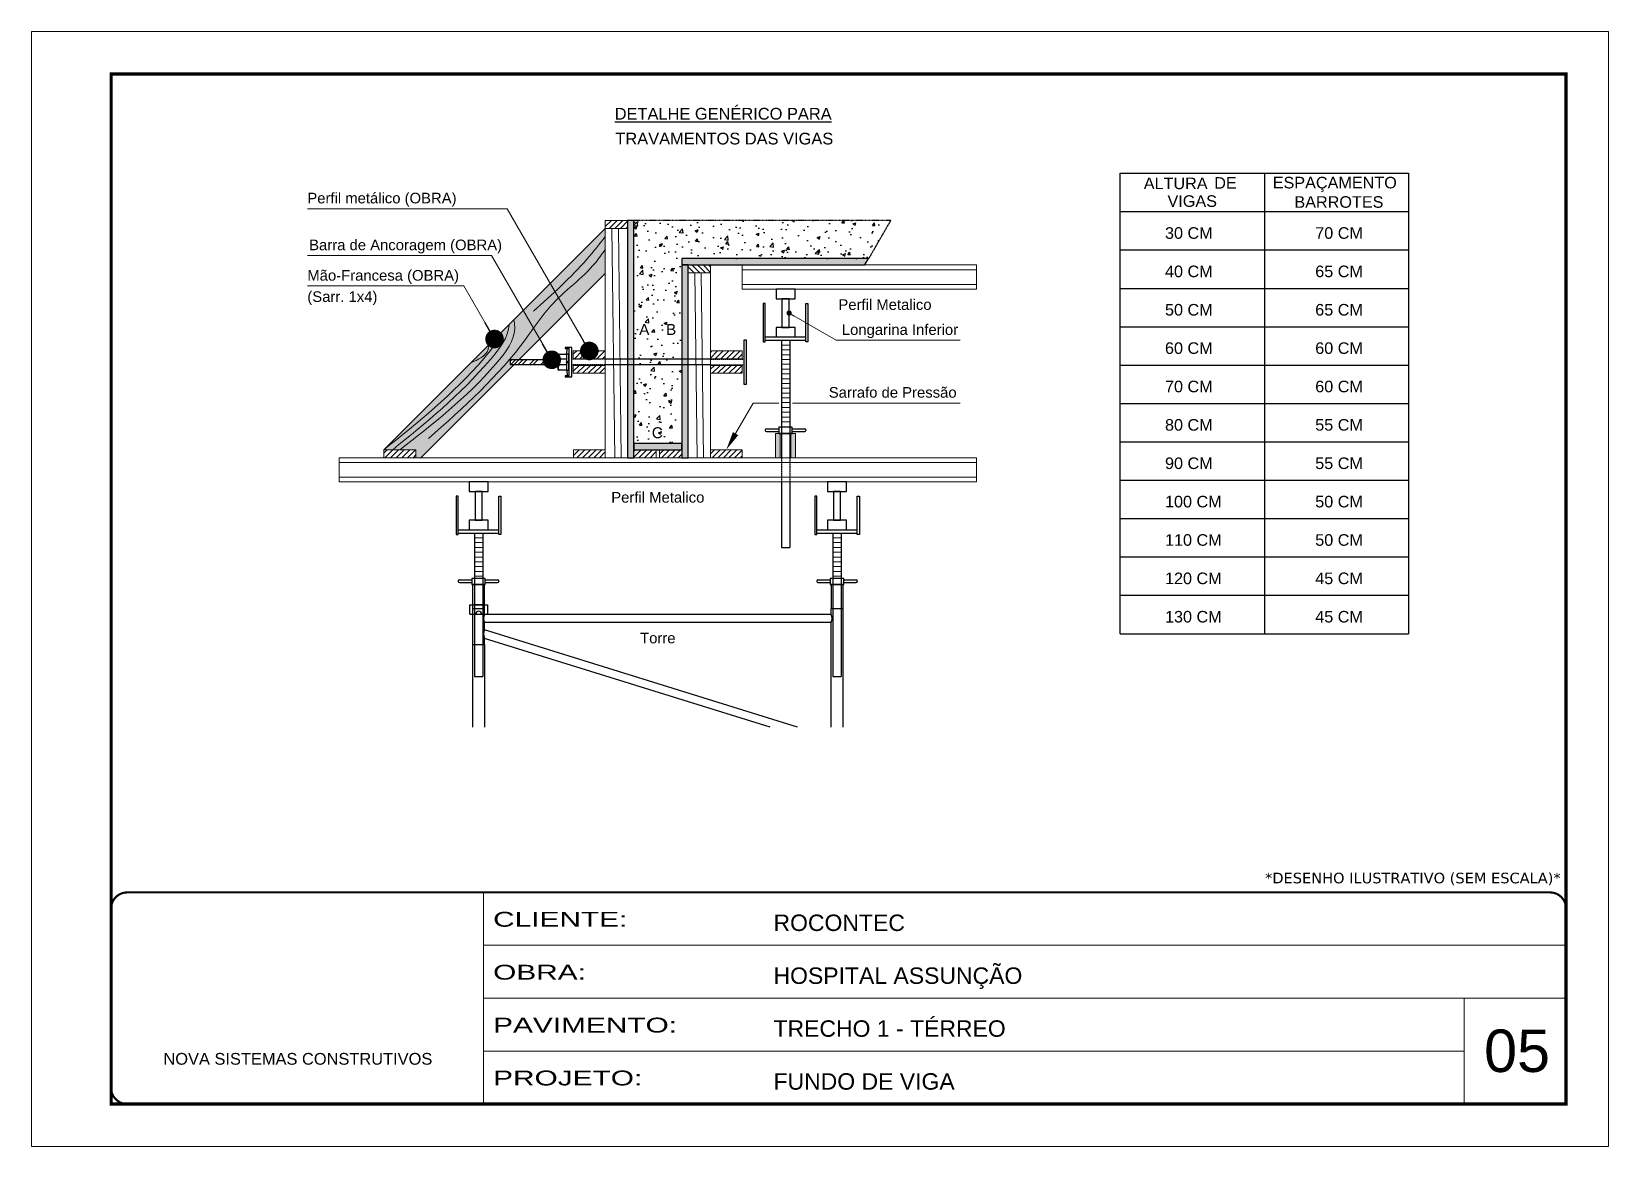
# Model space of a CAD drawing. Extents: x 3171 to 9452, y -2838 to 6252.
# Drawn here: x 3171 to 4656, y 4054 to 5104 of the extents above; entities that cross this region are included whole.
import ezdxf
from ezdxf.enums import TextEntityAlignment as Align

# ---------------------------------------------------------------- set-up
doc = ezdxf.new("R2010")
doc.units = 0
for name, pattern in [('CONTINUO', [0]), ('DASHED', [0.75, 0.5, -0.25]), ('HIDDEN', [0.375, 0.25, -0.125])]:
    doc.linetypes.add(name, pattern=pattern)
doc.layers.add('BARRA DE ANCORAGEM', color=251, linetype='Continuous')
doc.layers.add('GARFOS', color=7, linetype='Continuous')
for name, color, linetype, lineweight in [('CARIMBO', 255, 'Continuous', 9), ('CONCRETO', 251, 'Continuous', 25), ('Demarcação 1', 251, 'Continuous', 9), ('Escoras', 2, 'Continuous', 25), ('Folhas', 255, 'Continuous', 9), ('Forcador', 251, 'Continuous', 25), ('Hachura', 251, 'Continuous', 9), ('Madeira', 126, 'Continuous', 18), ('Perfil Metálico', 224, 'Continuous', 18), ('SARRAFO DE PRESSAO', 251, 'DASHED', 9)]:
    doc.layers.add(name, color=color, linetype=linetype, lineweight=lineweight)
doc.layers.add('Demarcação 2', color=254, linetype='Continuous', lineweight=9, true_color=0xe0e0e0)
doc.styles.add('ARIAL', font='arial.ttf')
doc.styles.get("Standard").update_dxf_attribs({"font": 'arial.ttf'})
doc.styles.add('stylellllll', font='verdana.ttf', dxfattribs={"height": 2})
doc.styles.add('Tecnologia', font='')
doc.styles.get('Tecnologia').set_extended_font_data('Forgotten Futurist')
doc.dimstyles.new('3x', dxfattribs={"dimtxt": 10, "dimasz": 5, "dimexe": 7, "dimexo": 5, "dimgap": 4, "dimtad": 1, "dimdec": 4, "dimlfac": 0.3333333333333333, "dimdsep": 46, "dimtxsty": 'Standard', "dimblk": 'DOT', "dimcen": 0.09, "dimclrd": 1, "dimclre": 1, "dimclrt": 2, "dimadec": 0, "dimazin": 2, "dimtfac": 1, "dimtdec": 4, "dimtmove": 0, "dimatfit": 3, "dimldrblk": 'DOT', "dimfxl": 1, "dimtolj": 1, "dimtzin": 0, "dimlwd": 9, "dimlwe": 9, "dimarcsym": 0})
pattern_1 = [(45, (-1569.557967065597, 10643.31123572637), (-2.651650429449553, 2.651650429449553), [])]

msp = doc.modelspace()

# ---------------------------------------------------------------- texts
at = {"color": 0, "linetype": 'Continuous', "ltscale": 5, "style": 'ARIAL'}
for s, p in [('%%UDETALHE GENÉRICO PARA', (3822.510695068111, 5020.796102437011)), ('TRAVAMENTOS DAS VIGAS', (3823.581423834552, 4997.403798532725))]:
    msp.add_text(s, height=11.0592, dxfattribs=at).set_placement(p, align=Align.CENTER)
at = {"layer": 'CARIMBO', "style": 'ARIAL'}
for s, height, p in [('Perfil metálico (OBRA)', 10, (3430.927264896196, 4941.908788824005)), ('Barra de Ancoragem (OBRA)', 10, (3432.605467163671, 4897.792080817673)), ('Mão-Francesa (OBRA)', 10, (3430.927264896196, 4869.125324946204)), ('Longarina Inferior', 10, (3934.25467292764, 4818.017044100476)), ('Sarrafo de Pressão', 10, (3921.976447060621, 4758.904693444894)), ('05', 40, (4539.046604099978, 4123.89311098862))]:
    msp.add_text(s, height=height, dxfattribs=at).set_placement(p)
msp.add_text('(Sarr. 1x4)', height=10, dxfattribs=at).set_placement((3430.927264896196, 4859.125324946204), align=Align.TOP_LEFT)
for s, p in [('Perfil Metalico', (3974.903185850479, 4846.601049835373)), ('Perfil Metalico', (3760.963634152348, 4665.101049835373)), ('Torre', (3760.963634153017, 4532.576049835365))]:
    msp.add_text(s, height=10, dxfattribs=at).set_placement(p, align=Align.MIDDLE_CENTER)
at = {"layer": 'CARIMBO', "color": 0, "linetype": 'Continuous', "style": 'ARIAL'}
for s, p in [('A', (3748.17366962304, 4823.146613069805)), ('B', (3773.463634152348, 4823.146613069805)), ('C', (3760.50366170664, 4725.896613069812))]:
    msp.add_text(s, height=10.36799999896216, dxfattribs=at).set_placement(p, align=Align.MIDDLE_CENTER)
at = {"layer": 'CARIMBO', "style": 'stylellllll'}
msp.add_text('*DESENHO ILUSTRATIVO (SEM ESCALA)*', height=10, dxfattribs=at).set_placement((4611.186361874108, 4301.567891168308), align=Align.RIGHT)
at = {"layer": 'GARFOS', "color": 2, "ltscale": 1.5}
for s, p in [('ALTURA   ', (4218.582164020951, 4955.315924753553)), ('DE', (4284.97340980417, 4955.700627600572)), ('ESPAÇAMENTO', (4340.030604315518, 4956.011135754272)), ('VIGAS', (4240.93915182367, 4938.621545220465)), ('BARROTES', (4360.438678064009, 4937.77800087142)), ('30 CM', (4238.580227901115, 4908.547675072406)), ('70 CM', (4380.054219619491, 4908.547675072406)), ('40 CM', (4238.580227901115, 4872.411609218763)), ('65 CM', (4380.054219619491, 4872.411609218763)), ('50 CM', (4238.580227901115, 4836.275543365084)), ('65 CM', (4380.054219619491, 4836.275543365084)), ('60 CM', (4238.580227901115, 4800.139477511426)), ('60 CM', (4380.054219619491, 4800.139477511426)), ('70 CM', (4238.580227901115, 4764.003411657768)), ('60 CM', (4380.054219619491, 4764.003411657768)), ('80 CM', (4238.580227901115, 4727.867345804103)), ('55 CM', (4380.054219619491, 4727.867345804103)), ('90 CM', (4238.580227901115, 4691.731279950438)), ('55 CM', (4380.054219619491, 4691.731279950438)), ('100 CM', (4238.580227901115, 4655.595214096766)), ('50 CM', (4380.054219619491, 4655.595214096766)), ('110 CM', (4238.580227901115, 4619.459148243093)), ('50 CM', (4380.054219619491, 4619.459148243093)), ('120 CM', (4238.580227901115, 4583.323082389443)), ('45 CM', (4380.054219619491, 4583.323082389443)), ('130 CM', (4238.580227901115, 4547.18701653577)), ('45 CM', (4380.054219619491, 4547.18701653577))]:
    msp.add_text(s, height=10.91015625, dxfattribs=at).set_placement(p)

# ---------------------------------------------------------------- blocks, each defined once
blk = doc.blocks.new('9999999999')
at = {"color": 30, "linetype": 'CONTINUO'}
for p, q in [((98564.56196592061, 34230.20511460536), (98564.56196592061, 34429.44862801626)), ((98564.56196592061, 34379.63774966353), (99583.97835781069, 34379.63774966353)), ((98564.56196592061, 34329.82687131081), (99487.97835781069, 34329.82687131081)), ((99583.97835781069, 34329.82687131081), (99487.97835781069, 34329.82687131081)), ((99487.97835781069, 34329.82687131081), (99487.97835781069, 34230.20511460536)), ((98564.56196592061, 34280.01599295809), (99487.97835781069, 34280.01599295809))]:
    blk.add_line(p, q, dxfattribs=at)
at = {"color": 30, "linetype": 'CONTINUO', "const_width": 2}
blk.add_lwpolyline([(99583.97835781069, 34230.20511460536), (99583.97835781069, 34414.44862801626, 0.4142135623730951), (99568.97835781069, 34429.44862801626), (98228.97835781069, 34429.44862801626, 0.4142135623730951), (98213.97835781069, 34414.44862801626), (98213.97835781069, 34245.20511460536, 0.4142135623730951), (98228.97835781069, 34230.20511460536), (99583.97835781069, 34230.20511460536)], format="xyb", dxfattribs=at)
at = {"layer": 'Folhas'}
blk.add_lwpolyline([(98138.97835781069, 34190.20511460536), (99623.97835781069, 34190.20511460536), (99623.97835781069, 35240.20511460536), (98138.97835781069, 35240.20511460536)], close=True, dxfattribs=at)
at = {"layer": 'Folhas', "color": 30, "const_width": 3}
blk.add_lwpolyline([(98213.97835781069, 34230.20511460536), (99583.97835781069, 34230.20511460536), (99583.97835781069, 35200.20511460536), (98213.97835781069, 35200.20511460536)], close=True, dxfattribs=at)
at = {"color": 7, "linetype": 'Continuous', "ltscale": 5, "style": 'ARIAL'}
for s, height, p in [('ROCONTEC', 15.48288, (98837.6812528586, 34393.12953067552)), ('HOSPITAL ASSUNÇÃO', 15.48288, (98837.6812528586, 34343.3186523228)), ('TRECHO 1 - TÉRREO', 15.48288, (98837.6812528586, 34293.50777397008)), ('NOVA SISTEMAS CONSTRUTIVOS', 11.0592, (98263.18703214588, 34267.21182737108)), ('FUNDO DE VIGA', 15.48288, (98837.6812528586, 34243.69689561735))]:
    blk.add_text(s, height=height, dxfattribs=at).set_placement(p)
at = {"layer": 'Folhas', "color": 7, "style": 'Tecnologia', "width": 1.5}
for s, p in [('CLIENTE:', (98573.65419061291, 34397.16605924374)), ('OBRA:', (98573.65419061291, 34347.31415840245)), ('PAVIMENTO:', (98573.65419061291, 34297.50328004972)), ('PROJETO:', (98573.65419061291, 34247.692401697))]:
    blk.add_text(s, height=14, dxfattribs=at).set_placement(p)
blk = doc.blocks.new('HT20CT')
at = {"layer": 'Forcador'}
for points in [[(-4, 16), (-4, 20), (4, 20), (4, 16)], [(-1.5, 4), (-1.5, 16), (1.5, 16), (1.5, 4)], [(-4, 0), (-4, 4), (4, 4), (4, 0)]]:
    blk.add_lwpolyline(points, close=True, dxfattribs=at)
blk = doc.blocks.new('_Dot')
at = {"color": 0, "linetype": 'ByBlock', "lineweight": -2}
blk.add_line((-0.5, 0), (-1, 0), dxfattribs=at)
at = {"color": 0, "linetype": 'ByBlock', "const_width": 0.5}
blk.add_lwpolyline([(-0.25, 0, 1), (0.25, 0, 1)], format="xyb", close=True, dxfattribs=at)

# ---------------------------------------------------------------- hatches: boundary and pattern name
at = {"layer": 'CONCRETO', "linetype": 'DASHED', "ltscale": 0.3}
h = msp.add_hatch(dxfattribs=at)
h.set_pattern_fill('AR-CONC', color=256, scale=4, style=0)
h.set_pattern_definition([(49.99999999999999, (-44928.55225906405, -3027.030179766762), (28.69040730403014, -2.510085399303804), [3, -33]), (355, (-44928.55225906405, -3027.030179766762), (-5.55005334452, 30.08768534800047), [2.4, -26.4]), (100.4514, (-44926.16139186407, -3027.239353366763), (23.14037526856086, 27.57758168243814), [2.549607599999979, -28.04568447999982]), (46.18420000000001, (-44928.55225906405, -3019.030179766762), (42.68964194502578, -6.620760573160723), [4.499999999999976, -49.49999999999981]), (96.63559999999997, (-44924.99478926405, -3019.581912046763), (37.38650822194813, 38.96471483601767), [3.824411519999988, -42.06851999999981]), (351.1842, (-44928.55225906405, -3019.030179766762), (37.38647780534509, 38.96474403701298), [3.6, -39.6]), (21, (-44924.55225906405, -3021.030179766762), (23.87628208473847, -16.10475562661355), [3, -33]), (326.0000000000001, (-44924.55225906405, -3021.030179766762), (9.732613276863269, 29.00600180187412), [2.4, -26.4]), (71.4514, (-44922.56256974407, -3022.372244006764), (33.6089051432596, 12.9012198683981), [2.5496076, -28.04568448]), (37.5, (-44928.55225906405, -3027.030179766762), (0.4863942126916267, 13.31575415325246), [0, -26.08, 0, -26.8, 0, -26.5]), (7.5, (-44928.55225906405, -3027.030179766762), (10.52278149768594, 15.77646847529441), [0, -15.28, 0, -25.48, 0, -10.1]), (327.5, (-44937.47225906403, -3027.030179766762), (21.35289744689636, -0.902194869375192), [0, -10, 0, -31.2, 0, -41.4]), (317.5, (-44941.47225906403, -3027.030179766762), (23.32744677369545, 4.004199293292706), [0, -13, 0, -20.72, 0, -29.4])])
h.paths.add_polyline_path([(3738.463634152348, 4925.896613069797), (3738.463634152348, 4715.896613069812), (3783.463634152348, 4715.896613069812), (3783.463634152377, 4889.896613069805), (3959.457688387225, 4889.89661306979), (3980.242298078029, 4925.896613069797)])
h.paths.add_polyline_path([(3766.04124943278, 4815.370613070585), (3780.886018871916, 4815.370613070585), (3780.886018871916, 4830.922613069024), (3766.04124943278, 4830.922613069024)], flags=24)
h.paths.add_polyline_path([(3740.730067986679, 4815.370613070585), (3755.617271259431, 4815.370613070585), (3755.617271259431, 4830.922613069024), (3740.730067986679, 4830.922613069024)], flags=24)
h.paths.add_polyline_path([(3752.593287901171, 4717.855401610863), (3768.414035512138, 4717.855401610863), (3768.414035512138, 4733.937824528761), (3752.593287901171, 4733.937824528761)], flags=24)
at = {"layer": 'Demarcação 1'}
for points in [[(3738.463634152348, 4925.896613069797), (3732.463634152348, 4925.896613069797), (3732.463634152348, 4702.396613069812), (3738.463634152348, 4702.396613069812)], [(3959.457688387225, 4889.89661306979), (3783.463634152377, 4889.89661306979), (3783.463634152377, 4883.896613069805), (3955.993586772096, 4883.896613069805)], [(3789.463634152348, 4883.896613069805), (3783.463634152348, 4883.896613069805), (3783.463634152348, 4702.396613069812), (3789.463634152348, 4702.396613069812)], [(3783.463634152348, 4715.896613069812), (3738.463634152348, 4715.896613069812), (3738.463634152348, 4709.896613069812), (3783.463634152348, 4709.896613069812)]]:
    msp.add_hatch(color=256, dxfattribs=at).paths.add_polyline_path(points)
at = {"layer": 'Demarcação 2'}
msp.add_hatch(color=256, dxfattribs=at).paths.add_polyline_path([(3711.463634152377, 4875.970206198605), (3711.463634152377, 4918.396613069797), (3502.9805476566, 4709.91352657405), (3533.048201673843, 4709.91352657405), (3533.048201673843, 4702.396613069812), (3537.890041023555, 4702.396613069812), (3625.680790639894, 4790.187362686143), (3622.007340165965, 4790.187362686143), (3622.007340165965, 4794.605863453538), (3630.099291407303, 4794.605863453538)])
at = {"layer": 'Hachura'}
h = msp.add_hatch(dxfattribs=at)
h.set_pattern_fill('ANSI31', color=256, scale=30, style=0)
h.set_pattern_definition(pattern_1)
h.paths.add_polyline_path([(3711.463634152377, 4925.896613069797), (3732.463634152348, 4925.896613069797), (3732.463634152348, 4918.396613069797), (3711.463634152377, 4918.396613069797)])
h = msp.add_hatch(dxfattribs=at)
h.set_pattern_fill('ANSI31', color=256, scale=30, style=0)
h.set_pattern_definition([(135, (11272.35307330412, 9199.006293346962), (2.651650429449553, 2.651650429449553), [])])
h.paths.add_polyline_path([(3789.463634152348, 4883.896613069805), (3810.463634152348, 4883.896613069805), (3810.463634152348, 4876.396613069805), (3789.463634152348, 4876.396613069805)])
h = msp.add_hatch(dxfattribs=at)
h.set_pattern_fill('ANSI31', color=256, scale=30, style=0)
h.set_pattern_definition(pattern_1)
h.paths.add_polyline_path([(3711.463634152377, 4795.403378471545), (3711.463634152377, 4802.920291975783), (3681.395980135134, 4802.920291975783), (3681.395980135134, 4795.403378471545)])
h = msp.add_hatch(dxfattribs=at)
h.set_pattern_fill('ANSI31', color=256, scale=30, style=0)
h.set_pattern_definition(pattern_1)
h.paths.add_polyline_path([(3840.531288169561, 4795.403378471552), (3840.531288169561, 4802.92029197579), (3810.463634152319, 4802.92029197579), (3810.463634152319, 4795.403378471552)])
h = msp.add_hatch(dxfattribs=at)
h.set_pattern_fill('ANSI32', color=256, scale=20, angle=90, style=0)
h.set_pattern_definition([(45.00000000000001, (12278.53501265281, -4181.932898350648), (5.303300858899107, -5.303300858899106), []), (45.00000000000001, (12278.53501265281, -4178.397364450646), (5.303300858899107, -5.303300858899106), [])])
h.paths.add_polyline_path([(3622.007340165965, 4790.187362686143), (3622.007340165965, 4794.605863453546), (3667.007340166023, 4794.605863453546), (3667.007340166023, 4790.187362686143)])
h = msp.add_hatch(dxfattribs=at)
h.set_pattern_fill('ANSI31', color=256, scale=30, style=0)
h.set_pattern_definition(pattern_1)
h.paths.add_polyline_path([(3681.395980135134, 4781.872934163819), (3711.463634152377, 4781.872934163819), (3711.463634152377, 4789.389847668057), (3681.395980135134, 4789.389847668057)])
h = msp.add_hatch(dxfattribs=at)
h.set_pattern_fill('ANSI31', color=256, scale=30, style=0)
h.set_pattern_definition(pattern_1)
h.paths.add_polyline_path([(3810.463634152319, 4781.872934163826), (3840.531288169561, 4781.872934163826), (3840.531288169561, 4789.389847668064), (3810.463634152319, 4789.389847668064)])
h = msp.add_hatch(dxfattribs=at)
h.set_pattern_fill('ANSI31', color=256, scale=30, style=0)
h.set_pattern_definition([(45, (-1747.973399544131, 10550.30447032463), (-2.651650429449553, 2.651650429449553), [])])
h.paths.add_polyline_path([(3533.048201673843, 4702.396613069812), (3533.048201673843, 4709.91352657405), (3502.9805476566, 4709.91352657405), (3502.9805476566, 4702.396613069812)])
h = msp.add_hatch(dxfattribs=at)
h.set_pattern_fill('ANSI31', color=256, scale=30, style=0)
h.set_pattern_definition(pattern_1)
h.paths.add_polyline_path([(3681.463634152377, 4702.396613069812), (3711.463634152377, 4702.396613069812), (3711.463634152377, 4709.896613069812), (3681.463634152377, 4709.896613069812)])
h = msp.add_hatch(dxfattribs=at)
h.set_pattern_fill('ANSI31', color=256, scale=30, style=0)
h.set_pattern_definition(pattern_1)
h.paths.add_polyline_path([(3738.463634152348, 4709.896613069812), (3759.463634152319, 4709.896613069812), (3759.463634152319, 4702.396613069812), (3738.463634152348, 4702.396613069812)])
h = msp.add_hatch(dxfattribs=at)
h.set_pattern_fill('ANSI31', color=256, scale=30, style=0)
h.set_pattern_definition(pattern_1)
h.paths.add_polyline_path([(3783.463634152348, 4702.396613069812), (3783.463634152348, 4709.896613069812), (3762.463634152377, 4709.896613069812), (3762.463634152377, 4702.396613069812)])
h = msp.add_hatch(dxfattribs=at)
h.set_pattern_fill('ANSI31', color=256, scale=30, style=0)
h.set_pattern_definition(pattern_1)
h.paths.add_polyline_path([(3840.463634152319, 4709.896613069812), (3810.463634152319, 4709.896613069812), (3810.463634152319, 4702.396613069812), (3840.463634152319, 4702.396613069812)])
at = {"layer": 'Perfil Metálico'}
for points in [[(3871.824117577231, 4702.396613069812), (3876.324117577231, 4702.396613069812), (3876.324117577231, 4725.196613069815), (3871.824117577231, 4725.196613069815)], [(3886.199117577231, 4702.396613069812), (3890.699117577231, 4702.396613069812), (3890.699117577231, 4725.196613069815), (3886.199117577231, 4725.196613069815)]]:
    msp.add_hatch(color=256, dxfattribs=at).paths.add_polyline_path(points)

# ---------------------------------------------------------------- linework, layer by layer
for points in [[(3738.463634152348, 4925.896613069797), (3732.463634152348, 4925.896613069797), (3732.463634152348, 4702.396613069812), (3738.463634152348, 4702.396613069812)], [(3959.457688387225, 4889.89661306979), (3783.463634152377, 4889.89661306979), (3783.463634152377, 4883.896613069805), (3955.993586772096, 4883.896613069805)], [(3789.463634152348, 4883.896613069805), (3783.463634152348, 4883.896613069805), (3783.463634152348, 4702.396613069812), (3789.463634152348, 4702.396613069812)], [(3783.463634152348, 4715.896613069812), (3738.463634152348, 4715.896613069812), (3738.463634152348, 4709.896613069812), (3783.463634152348, 4709.896613069812)]]:
    msp.add_lwpolyline(points, close=True)
at = {"layer": 'BARRA DE ANCORAGEM'}
for p, q in [((3674.891722453733, 4799.908064374389), (3676.055868095722, 4805.210265295269)), ((3677.220739149609, 4806.093965448747), (3677.220739149609, 4778.699260690906)), ((3674.891722453733, 4784.885161765256), (3676.055868095722, 4779.582960844384)), ((3810.455264834691, 4795.060157610331), (3711.463634152377, 4795.060157610324)), ((3810.455264834691, 4789.733068529285), (3711.463634152377, 4789.733068529285))]:
    msp.add_line(p, q, dxfattribs=at)
at = {"layer": 'BARRA DE ANCORAGEM', "linetype": 'HIDDEN'}
for p, q in [((3711.463634152377, 4795.060157610324), (3679.895980135134, 4795.060157610324)), ((3711.463634152377, 4789.733068529285), (3679.895980135134, 4789.733068529285)), ((3810.455264834691, 4795.060157610331), (3842.031288169561, 4795.060157610331)), ((3810.455264834691, 4789.733068529285), (3842.031288169561, 4789.733068529285))]:
    msp.add_line(p, q, dxfattribs=at)
at = {"layer": 'BARRA DE ANCORAGEM', "flags": 128}
for points in [[(3844.431107618268, 4771.594142880926), (3844.431107618268, 4813.199083258705), (3842.031288169561, 4813.199083258691), (3842.031288169561, 4771.594142880926)], [(3677.220739149551, 4806.093965448761), (3673.661798010497, 4806.093965448696), (3673.661798010497, 4805.210265295269), (3677.220739149551, 4805.210265295269)], [(3677.220739149551, 4799.908064374389), (3674.891722453733, 4799.908064374389), (3674.891722453733, 4784.885161765256), (3677.220739149551, 4784.885161765256)], [(3679.895980135134, 4778.699260690884), (3679.895980135134, 4806.093965448761), (3677.220739149551, 4806.093965448761), (3677.220739149551, 4778.699260690884)], [(3667.007340166023, 4794.605863453546), (3622.007340165965, 4794.605863453538), (3622.007340165965, 4790.187362686143), (3667.007340166023, 4790.187362686143)], [(3677.220739149551, 4779.582960844376), (3673.661798010497, 4779.582960844376), (3673.661798010497, 4778.699260690884), (3677.220739149551, 4778.699260690884)]]:
    msp.add_lwpolyline(points, close=True, dxfattribs=at)
for points in [[(3674.891722453733, 4795.047713530259), (3668.774740472935, 4795.047713530259, -0.7297960342994486), (3668.774740472935, 4799.908064374389, -0.7297960342994486)], [(3674.891722453733, 4789.745512609379), (3668.774740472935, 4789.745512609379, -0.6666666666662623), (3668.774740472935, 4795.047713530259, -0.6666666666662623)]]:
    msp.add_lwpolyline(points, format="xyb", dxfattribs=at)
for points in [[(3674.891722453733, 4784.885161765256), (3667.007340165965, 4784.885161765256), (3667.007340165965, 4799.908064374389), (3674.891722453733, 4799.908064374389)], [(3674.891722453733, 4791.954762993113), (3677.220739149551, 4791.954762993113), (3677.220739149551, 4792.838463146576), (3674.891722453733, 4792.838463146576), (3674.891722453733, 4791.954762993113), (3674.891722453733, 4792.838463146576)]]:
    msp.add_lwpolyline(points, dxfattribs=at)
at = {"layer": 'BARRA DE ANCORAGEM'}
msp.add_arc((3669.55294319458, 4787.315337187336), 2.551735107341757, 107.7563605991103, 252.2436393991923, dxfattribs=at)
at = {"layer": 'CONCRETO', "linetype": 'DASHED', "ltscale": 0.3}
for p, q in [((3980.242298078058, 4925.896613069797), (3738.463634152348, 4925.896613069797)), ((3980.242298078058, 4925.896613069805), (3959.457688387225, 4889.89661306979))]:
    msp.add_line(p, q, dxfattribs=at)
at = {"layer": 'Escoras'}
for p, q in [((3886.886617577231, 4725.196613069815), (3875.636617577231, 4725.196613069815)), ((3586.588634152959, 4582.846613069969), (3586.588634152959, 4448.752426154797)), ((3597.838634152348, 4582.846613069969), (3586.588634152348, 4582.846613069969)), ((3597.838634152348, 4560.346613069969), (3597.838634152348, 4582.846613069969)), ((3935.338634152348, 4582.846613069802), (3924.088634152348, 4582.846613069802)), ((3924.088634152348, 4582.846613069802), (3924.088634152348, 4560.346613069802)), ((3935.338634152959, 4582.846613069802), (3935.338634152959, 4448.752426154797)), ((3583.776134152348, 4563.721613069976), (3600.651134152348, 4563.721613069976)), ((3583.776134152348, 4554.946613069982), (3583.776134152348, 4563.721613069976)), ((3586.588634152348, 4560.346613069802), (3597.838634152348, 4560.346613069802)), ((3596.151134152348, 4563.699158300989), (3588.276134152348, 4563.699158300989)), ((3597.838634152348, 4554.721613069802), (3597.838634152348, 4560.346613069802)), ((3600.651134152348, 4563.721613069976), (3600.651134152348, 4554.946613069967)), ((3924.088634152348, 4560.346613069802), (3935.338634152348, 4560.346613069802)), ((3924.088634152348, 4554.721613069802), (3924.088634152348, 4560.346613069802)), ((3583.776134152348, 4554.946613069982), (3589.28863415233, 4554.946613069982)), ((3596.151134152348, 4554.666158300979), (3588.276134152348, 4554.666158300979)), ((3595.138634152336, 4554.946613069982), (3600.651134152348, 4554.946613069982)), ((3924.088634152348, 4554.721613069802), (3597.838634152348, 4554.721613069802)), ((3924.088634153657, 4547.071613069793), (3597.838634152348, 4547.071613069793)), ((3597.838634151445, 4540.716406365123), (3597.838634152348, 4547.071613069793)), ((3924.088634152348, 4448.752426154797), (3924.088634152348, 4547.071613069655)), ((3892.604688061842, 4448.752426154804), (3597.838634152348, 4540.231546337711)), ((3866.794903096747, 4448.752426154804), (3597.838634152348, 4532.221613072326)), ((3597.838634152348, 4526.596613069802), (3597.838634152348, 4532.221613072326)), ((3586.588634152348, 4526.596613069802), (3597.838634152348, 4526.596613069802)), ((3597.838634152348, 4526.596613069802), (3597.838634152348, 4448.752426154797))]:
    msp.add_line(p, q, dxfattribs=at)
for centre, radius, start, end in [((3592.213634152348, 4554.946613069982), 2.925, 0, 180), ((3605.40824289792, 4550.896613070925), 8.481132092454251, 153.1920676132419, 206.8079323889838), ((3916.519025406775, 4550.896613070925), 8.481132092454251, 333.1920676110162, 26.80793238675813), ((3607.250201460327, 4536.469009720322), 10.32559816562314, 155.7105643696338, 204.289435647742)]:
    msp.add_arc(centre, radius, start, end, dxfattribs=at)
at = {"layer": 'Forcador', "linetype": 'Continuous'}
for p, q in [((3862.136617577231, 4816.096634837037), (3900.386617577231, 4816.096634837037)), ((3862.136617577231, 4812.946634837042), (3900.386617577231, 4812.946634837042)), ((3877.324117577231, 4812.946634837042), (3877.324117577231, 4702.396613069812)), ((3885.199117577231, 4812.946634837042), (3885.199117577231, 4702.396613069812)), ((3862.136617577231, 4728.571613069822), (3862.136617577231, 4728.121613069818)), ((3863.149117577243, 4729.584113069819), (3874.961617577243, 4729.584113069819)), ((3863.149117577243, 4727.109113069828), (3874.961617577243, 4727.109113069813)), ((3887.561617577249, 4729.584113069819), (3899.374117577249, 4729.584113069819)), ((3887.561617577249, 4727.109113069813), (3899.374117577249, 4727.109113069813)), ((3900.386617577231, 4728.571613069822), (3900.386617577231, 4728.121613069818)), ((3877.324117577231, 4679.596613069809), (3877.324117577231, 4617.946634837042)), ((3885.199117577231, 4679.596613069809), (3885.199117577231, 4617.946634837042)), ((3573.088634152348, 4634.596634837211), (3611.338634152348, 4634.596634837211)), ((3910.588634152348, 4634.596634837051), (3948.838634152348, 4634.596634837051)), ((3573.088634152348, 4631.446634837203), (3611.338634152348, 4631.446634837203)), ((3588.276134152348, 4631.446634837203), (3588.276134152348, 4496.446634837203)), ((3596.151134152348, 4631.446634837203), (3596.151134152348, 4496.446634837203)), ((3910.588634152348, 4631.44663483705), (3948.838634152348, 4631.44663483705)), ((3925.776134152348, 4631.44663483705), (3925.776134152348, 4496.44663483705)), ((3933.651134152348, 4631.44663483705), (3933.651134152348, 4496.44663483705)), ((3877.324117577231, 4617.946634837042), (3885.199117577231, 4617.946634837042)), ((3573.088634152348, 4586.221613069976), (3573.088634152348, 4585.771613069972)), ((3574.10113415233, 4587.234113069981), (3585.91363415233, 4587.234113069981)), ((3574.10113415233, 4584.759113069982), (3585.91363415233, 4584.759113069967)), ((3598.513634152365, 4587.234113069981), (3610.326134152365, 4587.234113069981)), ((3598.513634152365, 4584.759113069967), (3610.326134152365, 4584.759113069967)), ((3611.338634152348, 4586.221613069976), (3611.338634152348, 4585.771613069972)), ((3910.588634152348, 4586.221613069816), (3910.588634152348, 4585.771613069812)), ((3911.60113415233, 4587.234113069806), (3923.41363415233, 4587.234113069806)), ((3911.60113415233, 4584.759113069815), (3923.41363415233, 4584.759113069807)), ((3936.013634152365, 4587.234113069806), (3947.826134152365, 4587.234113069806)), ((3936.013634152365, 4584.759113069807), (3947.826134152365, 4584.759113069807)), ((3948.838634152348, 4586.221613069816), (3948.838634152348, 4585.771613069812)), ((3588.276134152348, 4496.446634837203), (3596.151134152348, 4496.446634837203)), ((3925.776134152348, 4496.44663483705), (3933.651134152348, 4496.44663483705))]:
    msp.add_line(p, q, dxfattribs=at)
at = {"layer": 'Forcador', "linetype": 'HIDDEN'}
for p, q in [((3877.324117577231, 4702.396613069812), (3877.324117577231, 4679.596613069809)), ((3885.199117577231, 4702.396613069812), (3885.199117577231, 4679.596613069809))]:
    msp.add_line(p, q, dxfattribs=at)
at = {"layer": 'Forcador', "linetype": 'Continuous'}
for points in [[(3860.224117577254, 4847.596634837037), (3860.224117577254, 4811.596634837037), (3862.136617577231, 4811.596634837037), (3862.136617577231, 4847.596634837037)], [(3902.299117577237, 4847.596634837037), (3902.299117577237, 4811.596634837037), (3900.386617577231, 4811.596634837037), (3900.386617577231, 4847.596634837037)], [(3874.961617577243, 4731.046613069828), (3874.961617577243, 4725.196613069822), (3887.561617577249, 4725.196613069822), (3887.561617577249, 4731.046613069828)], [(3571.176134152342, 4666.096634837211), (3571.176134152342, 4630.096634837211), (3573.088634152348, 4630.096634837211), (3573.088634152348, 4666.096634837211)], [(3613.251134152353, 4666.096634837211), (3613.251134152353, 4630.096634837211), (3611.338634152348, 4630.096634837211), (3611.338634152348, 4666.096634837211)], [(3908.676134152342, 4666.096634837051), (3908.676134152342, 4630.096634837051), (3910.588634152348, 4630.096634837051), (3910.588634152348, 4666.096634837051)], [(3950.751134152353, 4666.096634837051), (3950.751134152353, 4630.096634837051), (3948.838634152348, 4630.096634837051), (3948.838634152348, 4666.096634837051)], [(3585.91363415233, 4588.696613069982), (3585.91363415233, 4582.846613069976), (3598.513634152365, 4582.846613069976), (3598.513634152365, 4588.696613069982)], [(3923.41363415233, 4588.696613069815), (3923.41363415233, 4582.846613069816), (3936.013634152365, 4582.846613069816), (3936.013634152365, 4588.696613069815)]]:
    msp.add_lwpolyline(points, close=True, dxfattribs=at)
for centre, start, end in [((3863.149117577243, 4728.571613069822), 90, 180), ((3863.149117577243, 4728.121613069818), 180, 270), ((3899.374117577249, 4728.571613069822), 0, 90), ((3899.374117577249, 4728.121613069818), 270, 0), ((3574.10113415233, 4586.221613069976), 90, 180), ((3574.10113415233, 4585.771613069972), 180, 270), ((3610.326134152365, 4586.221613069976), 0, 90), ((3610.326134152365, 4585.771613069972), 270, 0), ((3911.60113415233, 4586.221613069816), 90, 180), ((3911.60113415233, 4585.771613069812), 180, 270), ((3947.826134152365, 4586.221613069816), 0, 90), ((3947.826134152365, 4585.771613069812), 270, 0)]:
    msp.add_arc(centre, 1.0125, start, end, dxfattribs=at)
at = {"layer": 'GARFOS', "color": 2, "ltscale": 1.5}
for p, q in [((4196.385026599401, 4536.650750150397), (4196.385026599401, 4970.283540394377)), ((4196.385026599401, 4970.283540394377), (4467.926266506609, 4970.283540394377)), ((4332.155646552976, 4970.283540394377), (4332.155646552976, 4536.650750150397)), ((4467.926266506609, 4970.283540394377), (4467.926266506609, 4536.650750150397)), ((4196.385026599401, 4934.147474540705), (4467.926266506609, 4934.147474540705)), ((4196.385026599401, 4934.147474540705), (4467.926266506609, 4934.147474540705)), ((4196.385026599401, 4898.011408687062), (4467.926266506609, 4898.011408687062)), ((4196.385026599401, 4861.875342833382), (4467.926266506609, 4861.875342833382)), ((4196.385026599401, 4825.739276979724), (4467.926266506609, 4825.739276979724)), ((4196.385026599401, 4789.603211126052), (4467.926266506609, 4789.603211126052)), ((4196.385026599401, 4753.467145272401), (4467.926266506609, 4753.467145272401)), ((4196.385026599401, 4717.331079418736), (4467.926266506609, 4717.331079418736)), ((4196.385026599401, 4681.195013565064), (4467.926266506609, 4681.195013565064)), ((4196.385026599401, 4645.058947711392), (4467.926266506609, 4645.058947711392)), ((4196.385026599401, 4608.922881857719), (4467.926266506609, 4608.922881857719)), ((4196.385026599401, 4572.786816004047), (4467.926266506609, 4572.786816004047)), ((4196.385026599401, 4536.650750150397), (4467.926266506609, 4536.650750150397))]:
    msp.add_line(p, q, dxfattribs=at)
at = {"layer": 'Hachura'}
for p, q in [((3720.488666289024, 4702.396613069812), (3717.787089859721, 4918.396613069797)), ((3726.488666289024, 4702.396613069812), (3723.787089859721, 4918.396613069797)), ((3797.963359761114, 4702.396613069812), (3795.787089859721, 4876.396613069805)), ((3803.963359761114, 4702.396613069812), (3801.787089859721, 4876.396613069805)), ((3885.199117577231, 4808.430158300815), (3877.324117577231, 4808.430158300815)), ((3885.199117577231, 4803.913658300817), (3877.324117577231, 4803.913658300817)), ((3885.199117577231, 4799.397158300819), (3877.324117577231, 4799.397158300819)), ((3885.199117577231, 4794.880658300821), (3877.324117577231, 4794.880658300821)), ((3885.199117577231, 4790.364158300823), (3877.324117577231, 4790.364158300823)), ((3885.199117577231, 4785.847658300825), (3877.324117577231, 4785.847658300825)), ((3885.199117577231, 4781.331158300827), (3877.324117577231, 4781.331158300827)), ((3885.199117577231, 4776.814658300829), (3877.324117577231, 4776.814658300829)), ((3885.199117577231, 4772.298158300831), (3877.324117577231, 4772.298158300831)), ((3885.199117577231, 4767.781658300833), (3877.324117577231, 4767.781658300833)), ((3885.199117577231, 4763.265158300836), (3877.324117577231, 4763.265158300836)), ((3885.199117577231, 4758.748658300838), (3877.324117577231, 4758.748658300838)), ((3885.199117577231, 4754.23215830084), (3877.324117577231, 4754.23215830084)), ((3885.199117577231, 4749.715658300842), (3877.324117577231, 4749.715658300842)), ((3885.199117577231, 4745.199158300844), (3877.324117577231, 4745.199158300844)), ((3885.199117577231, 4740.682658300846), (3877.324117577231, 4740.682658300846)), ((3885.199117577231, 4736.166158300848), (3877.324117577231, 4736.166158300848)), ((3596.151134152348, 4626.930158300982), (3588.276134152348, 4626.930158300982)), ((3596.151134152348, 4622.413658300984), (3588.276134152348, 4622.413658300984)), ((3933.651134152348, 4626.930158300829), (3925.776134152348, 4626.930158300829)), ((3933.651134152348, 4622.413658300831), (3925.776134152348, 4622.413658300831)), ((3596.151134152348, 4617.897158300986), (3588.276134152348, 4617.897158300986)), ((3596.151134152348, 4613.380658300988), (3588.276134152348, 4613.380658300988)), ((3596.151134152348, 4608.86415830099), (3588.276134152348, 4608.86415830099)), ((3596.151134152348, 4604.347658300978), (3588.276134152348, 4604.347658300978)), ((3933.651134152348, 4617.897158300833), (3925.776134152348, 4617.897158300833)), ((3933.651134152348, 4613.380658300835), (3925.776134152348, 4613.380658300835)), ((3933.651134152348, 4608.864158300838), (3925.776134152348, 4608.864158300838)), ((3933.651134152348, 4604.347658300825), (3925.776134152348, 4604.347658300825)), ((3596.151134152348, 4599.83115830098), (3588.276134152348, 4599.83115830098)), ((3596.151134152348, 4595.314658300982), (3588.276134152348, 4595.314658300982)), ((3596.151134152348, 4590.798158300984), (3588.276134152348, 4590.798158300984)), ((3933.651134152348, 4599.831158300827), (3925.776134152348, 4599.831158300827)), ((3933.651134152348, 4595.314658300829), (3925.776134152348, 4595.314658300829)), ((3933.651134152348, 4590.798158300831), (3925.776134152348, 4590.798158300831))]:
    msp.add_line(p, q, dxfattribs=at)
at = {"layer": 'Hachura', "color": 1}
for p, q in [((3834.213634152319, 4725.052057636038), (3850.871711203396, 4753.904693444894)), ((3850.871711203396, 4753.904693444894), (3874.824117577231, 4753.904693444894)), ((3887.699117577231, 4753.904693444894), (4045.809102968258, 4753.904693444894))]:
    msp.add_line(p, q, dxfattribs=at)
at = {"layer": 'Hachura'}
for points, knots in [([(3711.463634152377, 4910.59971623646), (3705.887477717394, 4903.514268334124), (3685.742015735573, 4877.91605870621), (3661.425533256655, 4856.131440895881), (3643.839723441055, 4840.376689111772)], [0, 0, 0, 0, 27.02094781870451, 97.62091206399077, 97.62091206399077, 97.62091206399077, 97.62091206399077]), ([(3544.945098314264, 4720.404314039801), (3577.905939397331, 4749.764945129493), (3620.427383039936, 4787.641903943902), (3662.052490241518, 4852.245872532134), (3694.062616162137, 4873.955920220507), (3708.460734907286, 4894.275905356361), (3711.463634152377, 4898.513880407461)], [0, 0, 0, 0, 131.5456656631899, 169.7017255970352, 228.6938412702256, 244.2396040894818, 244.2396040894818, 244.2396040894818, 244.2396040894818]), ([(3511.32644310562, 4709.91352657405), (3542.680135610488, 4735.391744506482), (3583.3367053484, 4768.429542016516), (3620.417268467955, 4815.807773480929), (3620.908987441162, 4827.841966358576)], [0, 0, 0, 0, 125.1825811556602, 162.3251978992898, 162.3251978992898, 162.3251978992898, 162.3251978992898]), ([(3518.014374665221, 4709.91352657405), (3549.042281545693, 4733.945853779784), (3590.051417516968, 4765.70903322604), (3628.076395617043, 4814.84748387426), (3625.766074931883, 4830.109244847332), (3625.425575187783, 4832.358554105233)], [0, 0, 0, 0, 121.3907721306536, 160.4404286483551, 167.1904828153767, 167.1904828153767, 167.1904828153767, 167.1904828153767]), ([(3502.9805476566, 4709.91352657405), (3535.212067172925, 4735.646569410304), (3574.433346613867, 4766.960105945132), (3610.129819689497, 4811.536557020112), (3613.148892425005, 4820.081871342432)], [0, 0, 0, 0, 127.7419890025806, 155.4442459493314, 155.4442459493314, 155.4442459493314, 155.4442459493314]), ([(3584.723931366, 4791.656910283435), (3591.923080745563, 4794.818719155153), (3600.700289634868, 4798.67359915166), (3601.662693616849, 4807.230291072696), (3601.835724790555, 4808.76870370799)], [0, 0, 0, 0, 20.66359293472132, 25.19306962937832, 25.19306962937832, 25.19306962937832, 25.19306962937832])]:
    msp.add_open_spline(points, degree=3, knots=knots, dxfattribs=at)
at = {"layer": 'Hachura', "color": 1}
msp.add_solid([(3836.739541580031, 4723.593724302702), (3825.463634152319, 4709.896613069812), (3831.687726724606, 4726.510390969373)], dxfattribs=at)
at = {"layer": 'Madeira'}
for p, q in [((3711.463634152377, 4918.396613069797), (3502.9805476566, 4709.91352657405)), ((3711.463634152377, 4918.396613069797), (3711.463634152377, 4709.896613069812)), ((3711.463634152377, 4875.970206198605), (3537.890041023555, 4702.396613069812)), ((3810.463634152319, 4709.896613069812), (3810.463634152348, 4876.396613069805))]:
    msp.add_line(p, q, dxfattribs=at)
for points in [[(3711.463634152377, 4918.396613069797), (3732.463634152348, 4918.396613069797), (3732.463634152348, 4925.896613069797), (3711.463634152377, 4925.896613069797)], [(3810.463634152348, 4876.396613069805), (3789.463634152377, 4876.396613069805), (3789.463634152377, 4883.896613069805), (3810.463634152348, 4883.896613069805)], [(3681.395980135134, 4802.920291975783), (3711.463634152377, 4802.920291975783), (3711.463634152377, 4795.403378471545), (3681.395980135134, 4795.403378471545)], [(3810.463634152319, 4802.92029197579), (3840.531288169561, 4802.92029197579), (3840.531288169561, 4795.403378471552), (3810.463634152319, 4795.403378471552)], [(3681.395980135134, 4781.872934163819), (3711.463634152377, 4781.872934163819), (3711.463634152377, 4789.389847668057), (3681.395980135134, 4789.389847668057)], [(3810.463634152319, 4781.872934163826), (3840.531288169561, 4781.872934163826), (3840.531288169561, 4789.389847668064), (3810.463634152319, 4789.389847668064)], [(3502.9805476566, 4709.91352657405), (3533.048201673843, 4709.91352657405), (3533.048201673843, 4702.396613069812), (3502.9805476566, 4702.396613069812)], [(3681.463634152377, 4702.396613069812), (3711.463634152377, 4702.396613069812), (3711.463634152377, 4709.896613069812), (3681.463634152377, 4709.896613069812)], [(3759.463634152319, 4702.396613069812), (3738.463634152348, 4702.396613069812), (3738.463634152348, 4709.896613069812), (3759.463634152319, 4709.896613069812)], [(3762.463634152377, 4702.396613069812), (3783.463634152348, 4702.396613069812), (3783.463634152348, 4709.896613069812), (3762.463634152377, 4709.896613069812)], [(3840.463634152319, 4702.396613069812), (3810.463634152319, 4702.396613069812), (3810.463634152319, 4709.896613069812), (3840.463634152319, 4709.896613069812)]]:
    msp.add_lwpolyline(points, close=True, dxfattribs=at)
at = {"layer": 'Perfil Metálico'}
for p, q in [((3840.463634152348, 4879.396613069805), (4060.963634152348, 4879.396613069812)), ((3840.463634152348, 4865.596613069802), (4060.963634152348, 4865.596613069809)), ((3460.963634152348, 4697.896613069812), (4060.963634152348, 4697.896613069812)), ((3460.963634152348, 4684.096613069809), (4060.963634152348, 4684.096613069809))]:
    msp.add_line(p, q, dxfattribs=at)
for points in [[(3840.463634152348, 4861.096613069802), (4060.963634152348, 4861.096613069809), (4060.963634152348, 4883.896613069812), (3840.463634152348, 4883.896613069805)], [(3876.324117577231, 4702.396613069812), (3871.824117577231, 4702.396613069812), (3871.824117577231, 4725.196613069815), (3876.324117577231, 4725.196613069815)], [(3886.199117577231, 4702.396613069812), (3890.699117577231, 4702.396613069812), (3890.699117577231, 4725.196613069815), (3886.199117577231, 4725.196613069815)], [(3460.963634152348, 4679.596613069809), (4060.963634152348, 4679.596613069809), (4060.963634152348, 4702.396613069812), (3460.963634152348, 4702.396613069812)]]:
    msp.add_lwpolyline(points, close=True, dxfattribs=at)

# ---------------------------------------------------------------- block references
at = {"layer": 'Forcador', "linetype": 'Continuous', "xscale": -2.25, "yscale": 2.25, "zscale": 2.25}
for p in [(3881.261617577231, 4816.096634837037), (3929.713634152348, 4634.596634837051)]:
    msp.add_blockref('HT20CT', p, dxfattribs=at)
at = {"layer": 'Forcador', "xscale": -2.25, "yscale": 2.25, "zscale": 2.25}
msp.add_blockref('HT20CT', (3592.213634152348, 4634.596634837211), dxfattribs=at)
at = {"layer": 'SARRAFO DE PRESSAO', "color": 6, "linetype": 'ByBlock'}
msp.add_blockref('9999999999', (-94967.79199441837, -30136.45584323768), dxfattribs=at)

msp.set_redraw_order([(e.dxf.handle, doc.entitydb.next_handle()) for e in msp.query("TEXT MTEXT ATTDEF DIMENSION ARC_DIMENSION")])  # texts and dimensions are drawn at this point

# ---------------------------------------------------------------- leaders
msp.add_leader([(3884.636617577231, 4838.596634837037), (3928.941768369787, 4813.017044100476), (4045.809102968258, 4813.017044100476)], dimstyle='3x', override={"dimgap": 4, "dimtad": 0})
at = {"layer": 'Hachura'}
for points, override in [([(3696.429807143755, 4802.920291975783), (3619.071512420142, 4936.908788824005), (3430.927264896196, 4936.908788824005)], {"dimasz": 17.5, "dimtad": 0}), ([(3661.077062396045, 4794.605863453546), (3604.389223370181, 4892.792080817673), (3430.927264896167, 4892.792080817673)], {"dimasz": 17.5, "dimtad": 0}), ([(3607.222090904488, 4814.155069821923), (3578.371750657014, 4864.125324946212), (3430.927264896196, 4864.125324946212)], {"dimasz": 17.5, "dimgap": 4, "dimtad": 0})]:
    msp.add_leader(points, dimstyle='3x', override=override, dxfattribs=at)

doc.saveas('drawing.dxf')
